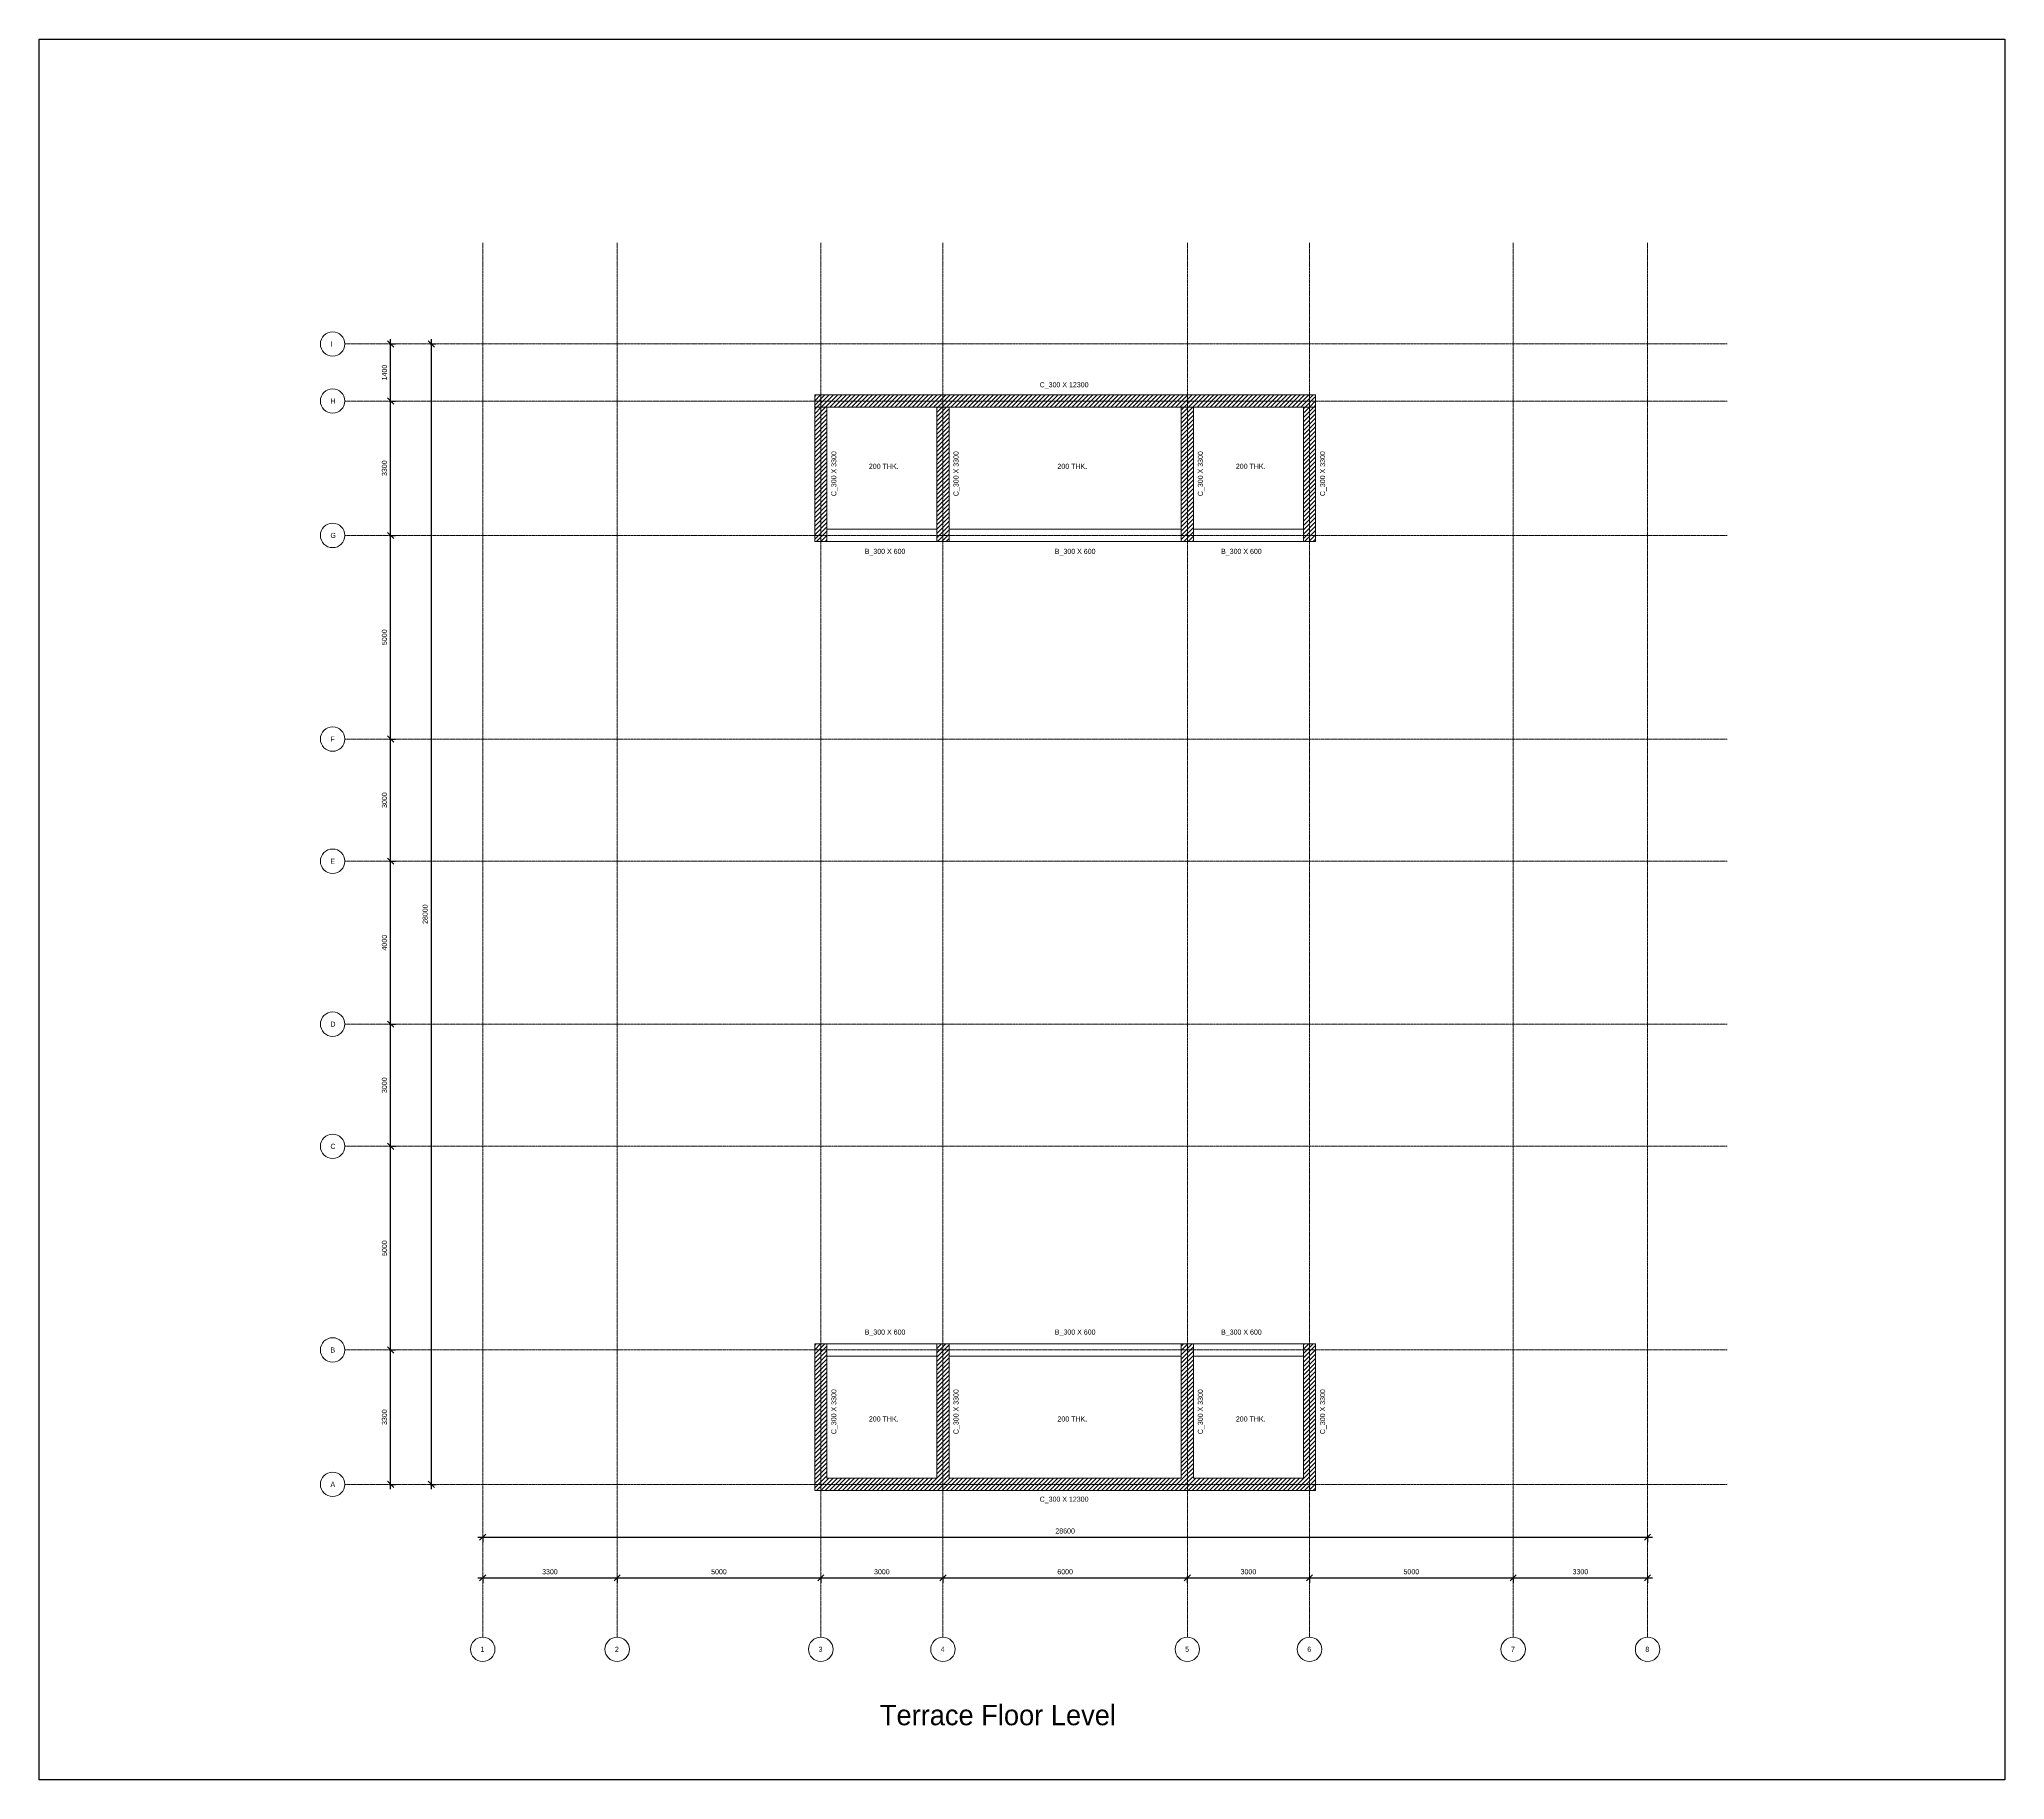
# Model space of a CAD drawing. Header units: millimetres. Extents: x -12446 to 395154, y -7552 to 35181.
# Drawn here: x 346899 to 395154, y -7552 to 35181 of the extents above; entities that cross this region are included whole.
import ezdxf

# ---------------------------------------------------------------- set-up
doc = ezdxf.new("R2010")
doc.units = ezdxf.units.MM
doc.header["$PDMODE"] = 35
doc.linetypes.add('Grid Line', pattern=[22.225, 12.7, -3.175, 3.175, -3.175])
for name, color, linetype, lineweight in [('A-ANNO-DIMS', 211, 'Continuous', 9), ('A-FLOR-IDEN', 11, 'Continuous', 9), ('Boundary', 40, 'Continuous', 30), ('G-ANNO-TEXT', 231, 'Continuous', 9), ('Origin', 40, 'Continuous', 30), ('S-BEAM', 12, 'Continuous', 18), ('S-BEAM-IDEN', 2, 'Continuous', 9), ('S-COLS', 52, 'Continuous', 18), ('S-COLS-IDEN', 171, 'Continuous', 9), ('S-GRID', 1, 'Continuous', 9), ('S-GRID-IDEN', 1, 'Continuous', 9)]:
    doc.layers.add(name, color=color, linetype=linetype, lineweight=lineweight)
doc.styles.add('JetBrains Mono', font='JetBrainsMono-VariableFont_wght.ttf', dxfattribs={"height": 125})
doc.dimstyles.new('Diagonal_-_2_5mm_JetBrains_Mono', dxfattribs={"dimscale": 304.8, "dimtxt": 176.918969, "dimasz": 0.492126, "dimexe": 0.393701, "dimexo": 0.246063, "dimgap": 0.287073, "dimtad": 1, "dimdec": 0, "dimzin": 0, "dimdsep": 46, "dimtxsty": 'JetBrains Mono', "dimblk1": 'OBLIQUE', "dimblk2": 'OBLIQUE', "dimsah": 1, "dimcen": 0.09, "dimdle": 0.393701, "dimazin": 0, "dimtfac": 1, "dimtdec": 4, "dimtix": 1, "dimtmove": 0, "dimatfit": 3, "dimfxl": 1, "dimtvp": 1, "dimtfill": 1, "dimtolj": 1, "dimtzin": 0, "dimarcsym": 2})
pattern_1 = [(45, (358086.41, -23300), (-53.03301, 53.03301), [])]
pattern_2 = [(45, (358086.41, 0), (-53.03301, 53.03301), [])]

# ---------------------------------------------------------------- blocks, each defined once
blk = doc.blocks.new('Grid - M_Grid Head - Circle-24584-01 1st Floor Lvl_')
at = {"layer": 'S-GRID-IDEN'}
blk.add_circle((0, 0), 6, dxfattribs=at)
blk = doc.blocks.new('_Oblique')
at = {"color": 0, "linetype": 'ByBlock', "lineweight": -2}
blk.add_line((-0.5, -0.5), (0.5, 0.5), dxfattribs=at)
blk = doc.blocks.new('*D71')
at = {"layer": 'A-ANNO-DIMS', "color": 0, "lineweight": -2, "transparency": 16777216}
for p, q in [((357666, -2597), (361206, -2597)), ((357786, -2566), (357786, -2717)), ((361086, -2566), (361086, -2717))]:
    blk.add_line(p, q, dxfattribs=at)
at = {"layer": 'Defpoints', "color": 0, "transparency": 16777216}
for p in [(357786, -2491), (361086, -2491), (361086, -2597)]:
    blk.add_point(p, dxfattribs=at)
at = {"layer": 'A-ANNO-DIMS', "color": 0, "lineweight": -2, "transparency": 16777216, "xscale": 150, "yscale": 150, "zscale": 150, "rotation": 180}
blk.add_blockref('_Oblique', (357786, -2597), dxfattribs=at)
at = {"layer": 'A-ANNO-DIMS', "color": 0, "lineweight": -2, "transparency": 16777216, "xscale": 150, "yscale": 150, "zscale": 150}
blk.add_blockref('_Oblique', (361086, -2597), dxfattribs=at)
at = {"layer": 'A-ANNO-DIMS', "color": 0, "transparency": 16777216, "insert": (359436, -2446), "char_height": 125, "width": 496.29, "attachment_point": 5, "style": 'JetBrains Mono', "bg_fill": 3, "box_fill_scale": 1.1, "bg_fill_color": 9, "bg_fill_true_color": 13158600, "bg_fill_transparency": 0}
blk.add_mtext('\\A1;3300', dxfattribs=at)
blk = doc.blocks.new('*D72')
at = {"layer": 'A-ANNO-DIMS', "color": 0, "lineweight": -2, "transparency": 16777216}
for p, q in [((360966, -2597), (366206, -2597)), ((361086, -2566), (361086, -2717)), ((366086, -2566), (366086, -2717))]:
    blk.add_line(p, q, dxfattribs=at)
at = {"layer": 'Defpoints', "color": 0, "transparency": 16777216}
for p in [(361086, -2491), (366086, -2491), (366086, -2597)]:
    blk.add_point(p, dxfattribs=at)
at = {"layer": 'A-ANNO-DIMS', "color": 0, "lineweight": -2, "transparency": 16777216, "xscale": 150, "yscale": 150, "zscale": 150, "rotation": 180}
blk.add_blockref('_Oblique', (361086, -2597), dxfattribs=at)
at = {"layer": 'A-ANNO-DIMS', "color": 0, "lineweight": -2, "transparency": 16777216, "xscale": 150, "yscale": 150, "zscale": 150}
blk.add_blockref('_Oblique', (366086, -2597), dxfattribs=at)
at = {"layer": 'A-ANNO-DIMS', "color": 0, "transparency": 16777216, "insert": (363586, -2446), "char_height": 125, "width": 496.29, "attachment_point": 5, "style": 'JetBrains Mono', "bg_fill": 3, "box_fill_scale": 1.1, "bg_fill_color": 9, "bg_fill_true_color": 13158600, "bg_fill_transparency": 0}
blk.add_mtext('\\A1;5000', dxfattribs=at)
blk = doc.blocks.new('*D73')
at = {"layer": 'A-ANNO-DIMS', "color": 0, "lineweight": -2, "transparency": 16777216}
for p, q in [((365966, -2597), (369206, -2597)), ((366086, -2566), (366086, -2717)), ((369086, -2566), (369086, -2717))]:
    blk.add_line(p, q, dxfattribs=at)
at = {"layer": 'Defpoints', "color": 0, "transparency": 16777216}
for p in [(366086, -2491), (369086, -2491), (369086, -2597)]:
    blk.add_point(p, dxfattribs=at)
at = {"layer": 'A-ANNO-DIMS', "color": 0, "lineweight": -2, "transparency": 16777216, "xscale": 150, "yscale": 150, "zscale": 150, "rotation": 180}
blk.add_blockref('_Oblique', (366086, -2597), dxfattribs=at)
at = {"layer": 'A-ANNO-DIMS', "color": 0, "lineweight": -2, "transparency": 16777216, "xscale": 150, "yscale": 150, "zscale": 150}
blk.add_blockref('_Oblique', (369086, -2597), dxfattribs=at)
at = {"layer": 'A-ANNO-DIMS', "color": 0, "transparency": 16777216, "insert": (367586, -2446), "char_height": 125, "width": 496.29, "attachment_point": 5, "style": 'JetBrains Mono', "bg_fill": 3, "box_fill_scale": 1.1, "bg_fill_color": 9, "bg_fill_true_color": 13158600, "bg_fill_transparency": 0}
blk.add_mtext('\\A1;3000', dxfattribs=at)
blk = doc.blocks.new('*D74')
at = {"layer": 'A-ANNO-DIMS', "color": 0, "lineweight": -2, "transparency": 16777216}
for p, q in [((368966, -2597), (375206, -2597)), ((369086, -2566), (369086, -2717)), ((375086, -2566), (375086, -2717))]:
    blk.add_line(p, q, dxfattribs=at)
at = {"layer": 'Defpoints', "color": 0, "transparency": 16777216}
for p in [(369086, -2491), (375086, -2491), (375086, -2597)]:
    blk.add_point(p, dxfattribs=at)
at = {"layer": 'A-ANNO-DIMS', "color": 0, "lineweight": -2, "transparency": 16777216, "xscale": 150, "yscale": 150, "zscale": 150, "rotation": 180}
blk.add_blockref('_Oblique', (369086, -2597), dxfattribs=at)
at = {"layer": 'A-ANNO-DIMS', "color": 0, "lineweight": -2, "transparency": 16777216, "xscale": 150, "yscale": 150, "zscale": 150}
blk.add_blockref('_Oblique', (375086, -2597), dxfattribs=at)
at = {"layer": 'A-ANNO-DIMS', "color": 0, "transparency": 16777216, "insert": (372086, -2446), "char_height": 125, "width": 496.29, "attachment_point": 5, "style": 'JetBrains Mono', "bg_fill": 3, "box_fill_scale": 1.1, "bg_fill_color": 9, "bg_fill_true_color": 13158600, "bg_fill_transparency": 0}
blk.add_mtext('\\A1;6000', dxfattribs=at)
blk = doc.blocks.new('*D75')
at = {"layer": 'A-ANNO-DIMS', "color": 0, "lineweight": -2, "transparency": 16777216}
for p, q in [((374966, -2597), (378206, -2597)), ((375086, -2566), (375086, -2717)), ((378086, -2566), (378086, -2717))]:
    blk.add_line(p, q, dxfattribs=at)
at = {"layer": 'Defpoints', "color": 0, "transparency": 16777216}
for p in [(375086, -2491), (378086, -2491), (378086, -2597)]:
    blk.add_point(p, dxfattribs=at)
at = {"layer": 'A-ANNO-DIMS', "color": 0, "lineweight": -2, "transparency": 16777216, "xscale": 150, "yscale": 150, "zscale": 150, "rotation": 180}
blk.add_blockref('_Oblique', (375086, -2597), dxfattribs=at)
at = {"layer": 'A-ANNO-DIMS', "color": 0, "lineweight": -2, "transparency": 16777216, "xscale": 150, "yscale": 150, "zscale": 150}
blk.add_blockref('_Oblique', (378086, -2597), dxfattribs=at)
at = {"layer": 'A-ANNO-DIMS', "color": 0, "transparency": 16777216, "insert": (376586, -2446), "char_height": 125, "width": 496.29, "attachment_point": 5, "style": 'JetBrains Mono', "bg_fill": 3, "box_fill_scale": 1.1, "bg_fill_color": 9, "bg_fill_true_color": 13158600, "bg_fill_transparency": 0}
blk.add_mtext('\\A1;3000', dxfattribs=at)
blk = doc.blocks.new('*D76')
at = {"layer": 'A-ANNO-DIMS', "color": 0, "lineweight": -2, "transparency": 16777216}
for p, q in [((377966, -2597), (383206, -2597)), ((378086, -2566), (378086, -2717)), ((383086, -2566), (383086, -2717))]:
    blk.add_line(p, q, dxfattribs=at)
at = {"layer": 'Defpoints', "color": 0, "transparency": 16777216}
for p in [(378086, -2491), (383086, -2491), (383086, -2597)]:
    blk.add_point(p, dxfattribs=at)
at = {"layer": 'A-ANNO-DIMS', "color": 0, "lineweight": -2, "transparency": 16777216, "xscale": 150, "yscale": 150, "zscale": 150, "rotation": 180}
blk.add_blockref('_Oblique', (378086, -2597), dxfattribs=at)
at = {"layer": 'A-ANNO-DIMS', "color": 0, "lineweight": -2, "transparency": 16777216, "xscale": 150, "yscale": 150, "zscale": 150}
blk.add_blockref('_Oblique', (383086, -2597), dxfattribs=at)
at = {"layer": 'A-ANNO-DIMS', "color": 0, "transparency": 16777216, "insert": (380586, -2446), "char_height": 125, "width": 496.29, "attachment_point": 5, "style": 'JetBrains Mono', "bg_fill": 3, "box_fill_scale": 1.1, "bg_fill_color": 9, "bg_fill_true_color": 13158600, "bg_fill_transparency": 0}
blk.add_mtext('\\A1;5000', dxfattribs=at)
blk = doc.blocks.new('*D77')
at = {"layer": 'A-ANNO-DIMS', "color": 0, "lineweight": -2, "transparency": 16777216}
for p, q in [((382966, -2597), (386506, -2597)), ((383086, -2566), (383086, -2717)), ((386386, -2566), (386386, -2717))]:
    blk.add_line(p, q, dxfattribs=at)
at = {"layer": 'Defpoints', "color": 0, "transparency": 16777216}
for p in [(383086, -2491), (386386, -2491), (386386, -2597)]:
    blk.add_point(p, dxfattribs=at)
at = {"layer": 'A-ANNO-DIMS', "color": 0, "lineweight": -2, "transparency": 16777216, "xscale": 150, "yscale": 150, "zscale": 150, "rotation": 180}
blk.add_blockref('_Oblique', (383086, -2597), dxfattribs=at)
at = {"layer": 'A-ANNO-DIMS', "color": 0, "lineweight": -2, "transparency": 16777216, "xscale": 150, "yscale": 150, "zscale": 150}
blk.add_blockref('_Oblique', (386386, -2597), dxfattribs=at)
at = {"layer": 'A-ANNO-DIMS', "color": 0, "transparency": 16777216, "insert": (384736, -2446), "char_height": 125, "width": 496.29, "attachment_point": 5, "style": 'JetBrains Mono', "bg_fill": 3, "box_fill_scale": 1.1, "bg_fill_color": 9, "bg_fill_true_color": 13158600, "bg_fill_transparency": 0}
blk.add_mtext('\\A1;3300', dxfattribs=at)
blk = doc.blocks.new('*D78')
at = {"layer": 'A-ANNO-DIMS', "color": 0, "lineweight": -2, "transparency": 16777216}
for p, q in [((355494, 3000), (355645, 3000)), ((355525, -420), (355525, 3120)), ((355494, -300), (355645, -300))]:
    blk.add_line(p, q, dxfattribs=at)
at = {"layer": 'Defpoints', "color": 0, "transparency": 16777216}
for p in [(355419, 3000), (355525, 3000), (355419, -300)]:
    blk.add_point(p, dxfattribs=at)
at = {"layer": 'A-ANNO-DIMS', "color": 0, "lineweight": -2, "transparency": 16777216, "xscale": 150, "yscale": 150, "zscale": 150}
for p, rotation in [((355525, 3000), 90), ((355525, -300), 270)]:
    blk.add_blockref('_Oblique', p, dxfattribs=dict(at, rotation=rotation))
at = {"layer": 'A-ANNO-DIMS', "color": 0, "transparency": 16777216, "insert": (355373, 1350), "char_height": 125, "width": 496.29, "attachment_point": 5, "rotation": 90, "style": 'JetBrains Mono', "bg_fill": 3, "box_fill_scale": 1.1, "bg_fill_color": 9, "bg_fill_true_color": 13158600, "bg_fill_transparency": 0}
blk.add_mtext('\\A1;3300', dxfattribs=at)
blk = doc.blocks.new('*D79')
at = {"layer": 'A-ANNO-DIMS', "color": 0, "lineweight": -2, "transparency": 16777216}
for p, q in [((355494, 8000), (355645, 8000)), ((355525, 2880), (355525, 8120)), ((355494, 3000), (355645, 3000))]:
    blk.add_line(p, q, dxfattribs=at)
at = {"layer": 'Defpoints', "color": 0, "transparency": 16777216}
for p in [(355419, 8000), (355525, 8000), (355419, 3000)]:
    blk.add_point(p, dxfattribs=at)
at = {"layer": 'A-ANNO-DIMS', "color": 0, "lineweight": -2, "transparency": 16777216, "xscale": 150, "yscale": 150, "zscale": 150}
for p, rotation in [((355525, 8000), 90), ((355525, 3000), 270)]:
    blk.add_blockref('_Oblique', p, dxfattribs=dict(at, rotation=rotation))
at = {"layer": 'A-ANNO-DIMS', "color": 0, "transparency": 16777216, "insert": (355373, 5500), "char_height": 125, "width": 496.29, "attachment_point": 5, "rotation": 90, "style": 'JetBrains Mono', "bg_fill": 3, "box_fill_scale": 1.1, "bg_fill_color": 9, "bg_fill_true_color": 13158600, "bg_fill_transparency": 0}
blk.add_mtext('\\A1;5000', dxfattribs=at)
blk = doc.blocks.new('*D80')
at = {"layer": 'A-ANNO-DIMS', "color": 0, "lineweight": -2, "transparency": 16777216}
for p, q in [((355525, 7880), (355525, 11120)), ((355494, 11000), (355645, 11000)), ((355494, 8000), (355645, 8000))]:
    blk.add_line(p, q, dxfattribs=at)
at = {"layer": 'Defpoints', "color": 0, "transparency": 16777216}
for p in [(355419, 11000), (355525, 11000), (355419, 8000)]:
    blk.add_point(p, dxfattribs=at)
at = {"layer": 'A-ANNO-DIMS', "color": 0, "lineweight": -2, "transparency": 16777216, "xscale": 150, "yscale": 150, "zscale": 150}
for p, rotation in [((355525, 11000), 90), ((355525, 8000), 270)]:
    blk.add_blockref('_Oblique', p, dxfattribs=dict(at, rotation=rotation))
at = {"layer": 'A-ANNO-DIMS', "color": 0, "transparency": 16777216, "insert": (355373, 9500), "char_height": 125, "width": 496.29, "attachment_point": 5, "rotation": 90, "style": 'JetBrains Mono', "bg_fill": 3, "box_fill_scale": 1.1, "bg_fill_color": 9, "bg_fill_true_color": 13158600, "bg_fill_transparency": 0}
blk.add_mtext('\\A1;3000', dxfattribs=at)
blk = doc.blocks.new('*D81')
at = {"layer": 'A-ANNO-DIMS', "color": 0, "lineweight": -2, "transparency": 16777216}
for p, q in [((355494, 15000), (355645, 15000)), ((355525, 10880), (355525, 15120)), ((355494, 11000), (355645, 11000))]:
    blk.add_line(p, q, dxfattribs=at)
at = {"layer": 'Defpoints', "color": 0, "transparency": 16777216}
for p in [(355419, 15000), (355525, 15000), (355419, 11000)]:
    blk.add_point(p, dxfattribs=at)
at = {"layer": 'A-ANNO-DIMS', "color": 0, "lineweight": -2, "transparency": 16777216, "xscale": 150, "yscale": 150, "zscale": 150}
for p, rotation in [((355525, 15000), 90), ((355525, 11000), 270)]:
    blk.add_blockref('_Oblique', p, dxfattribs=dict(at, rotation=rotation))
at = {"layer": 'A-ANNO-DIMS', "color": 0, "transparency": 16777216, "insert": (355373, 13000), "char_height": 125, "width": 496.29, "attachment_point": 5, "rotation": 90, "style": 'JetBrains Mono', "bg_fill": 3, "box_fill_scale": 1.1, "bg_fill_color": 9, "bg_fill_true_color": 13158600, "bg_fill_transparency": 0}
blk.add_mtext('\\A1;4000', dxfattribs=at)
blk = doc.blocks.new('*D82')
at = {"layer": 'A-ANNO-DIMS', "color": 0, "lineweight": -2, "transparency": 16777216}
for p, q in [((355494, 18000), (355645, 18000)), ((355525, 14880), (355525, 18120)), ((355494, 15000), (355645, 15000))]:
    blk.add_line(p, q, dxfattribs=at)
at = {"layer": 'Defpoints', "color": 0, "transparency": 16777216}
for p in [(355419, 18000), (355525, 18000), (355419, 15000)]:
    blk.add_point(p, dxfattribs=at)
at = {"layer": 'A-ANNO-DIMS', "color": 0, "lineweight": -2, "transparency": 16777216, "xscale": 150, "yscale": 150, "zscale": 150}
for p, rotation in [((355525, 18000), 90), ((355525, 15000), 270)]:
    blk.add_blockref('_Oblique', p, dxfattribs=dict(at, rotation=rotation))
at = {"layer": 'A-ANNO-DIMS', "color": 0, "transparency": 16777216, "insert": (355373, 16500), "char_height": 125, "width": 496.29, "attachment_point": 5, "rotation": 90, "style": 'JetBrains Mono', "bg_fill": 3, "box_fill_scale": 1.1, "bg_fill_color": 9, "bg_fill_true_color": 13158600, "bg_fill_transparency": 0}
blk.add_mtext('\\A1;3000', dxfattribs=at)
blk = doc.blocks.new('*D83')
at = {"layer": 'A-ANNO-DIMS', "color": 0, "lineweight": -2, "transparency": 16777216}
for p, q in [((355494, 23000), (355645, 23000)), ((355525, 17880), (355525, 23120)), ((355494, 18000), (355645, 18000))]:
    blk.add_line(p, q, dxfattribs=at)
at = {"layer": 'Defpoints', "color": 0, "transparency": 16777216}
for p in [(355419, 23000), (355525, 23000), (355419, 18000)]:
    blk.add_point(p, dxfattribs=at)
at = {"layer": 'A-ANNO-DIMS', "color": 0, "lineweight": -2, "transparency": 16777216, "xscale": 150, "yscale": 150, "zscale": 150}
for p, rotation in [((355525, 23000), 90), ((355525, 18000), 270)]:
    blk.add_blockref('_Oblique', p, dxfattribs=dict(at, rotation=rotation))
at = {"layer": 'A-ANNO-DIMS', "color": 0, "transparency": 16777216, "insert": (355373, 20500), "char_height": 125, "width": 496.29, "attachment_point": 5, "rotation": 90, "style": 'JetBrains Mono', "bg_fill": 3, "box_fill_scale": 1.1, "bg_fill_color": 9, "bg_fill_true_color": 13158600, "bg_fill_transparency": 0}
blk.add_mtext('\\A1;5000', dxfattribs=at)
blk = doc.blocks.new('*D84')
at = {"layer": 'A-ANNO-DIMS', "color": 0, "lineweight": -2, "transparency": 16777216}
for p, q in [((355494, 26300), (355645, 26300)), ((355525, 22880), (355525, 26420)), ((355494, 23000), (355645, 23000))]:
    blk.add_line(p, q, dxfattribs=at)
at = {"layer": 'Defpoints', "color": 0, "transparency": 16777216}
for p in [(355419, 26300), (355525, 26300), (355419, 23000)]:
    blk.add_point(p, dxfattribs=at)
at = {"layer": 'A-ANNO-DIMS', "color": 0, "lineweight": -2, "transparency": 16777216, "xscale": 150, "yscale": 150, "zscale": 150}
for p, rotation in [((355525, 26300), 90), ((355525, 23000), 270)]:
    blk.add_blockref('_Oblique', p, dxfattribs=dict(at, rotation=rotation))
at = {"layer": 'A-ANNO-DIMS', "color": 0, "transparency": 16777216, "insert": (355373, 24650), "char_height": 125, "width": 496.29, "attachment_point": 5, "rotation": 90, "style": 'JetBrains Mono', "bg_fill": 3, "box_fill_scale": 1.1, "bg_fill_color": 9, "bg_fill_true_color": 13158600, "bg_fill_transparency": 0}
blk.add_mtext('\\A1;3300', dxfattribs=at)
blk = doc.blocks.new('*D85')
at = {"layer": 'A-ANNO-DIMS', "color": 0, "lineweight": -2, "transparency": 16777216}
for p, q in [((355494, 27700), (355645, 27700)), ((355525, 26180), (355525, 27820)), ((355494, 26300), (355645, 26300))]:
    blk.add_line(p, q, dxfattribs=at)
at = {"layer": 'Defpoints', "color": 0, "transparency": 16777216}
for p in [(355419, 27700), (355525, 27700), (355419, 26300)]:
    blk.add_point(p, dxfattribs=at)
at = {"layer": 'A-ANNO-DIMS', "color": 0, "lineweight": -2, "transparency": 16777216, "xscale": 150, "yscale": 150, "zscale": 150}
for p, rotation in [((355525, 27700), 90), ((355525, 26300), 270)]:
    blk.add_blockref('_Oblique', p, dxfattribs=dict(at, rotation=rotation))
at = {"layer": 'A-ANNO-DIMS', "color": 0, "transparency": 16777216, "insert": (355373, 27000), "char_height": 125, "width": 496.29, "attachment_point": 5, "rotation": 90, "style": 'JetBrains Mono', "bg_fill": 3, "box_fill_scale": 1.1, "bg_fill_color": 9, "bg_fill_true_color": 13158600, "bg_fill_transparency": 0}
blk.add_mtext('\\A1;1400', dxfattribs=at)
blk = doc.blocks.new('*D86')
at = {"layer": 'A-ANNO-DIMS', "color": 0, "lineweight": -2, "transparency": 16777216}
for p, q in [((356494, 27700), (356645, 27700)), ((356525, -420), (356525, 27820)), ((356494, -300), (356645, -300))]:
    blk.add_line(p, q, dxfattribs=at)
at = {"layer": 'Defpoints', "color": 0, "transparency": 16777216}
for p in [(356419, 27700), (356525, 27700), (356419, -300)]:
    blk.add_point(p, dxfattribs=at)
at = {"layer": 'A-ANNO-DIMS', "color": 0, "lineweight": -2, "transparency": 16777216, "xscale": 150, "yscale": 150, "zscale": 150}
for p, rotation in [((356525, 27700), 90), ((356525, -300), 270)]:
    blk.add_blockref('_Oblique', p, dxfattribs=dict(at, rotation=rotation))
at = {"layer": 'A-ANNO-DIMS', "color": 0, "transparency": 16777216, "insert": (356373, 13700), "char_height": 125, "width": 620.37, "attachment_point": 5, "rotation": 90, "style": 'JetBrains Mono', "bg_fill": 3, "box_fill_scale": 1.1, "bg_fill_color": 9, "bg_fill_true_color": 13158600, "bg_fill_transparency": 0}
blk.add_mtext('\\A1;28000', dxfattribs=at)
blk = doc.blocks.new('*D87')
at = {"layer": 'A-ANNO-DIMS', "color": 0, "lineweight": -2, "transparency": 16777216}
for p, q in [((357666, -1597), (386506, -1597)), ((357786, -1566), (357786, -1717)), ((386386, -1566), (386386, -1717))]:
    blk.add_line(p, q, dxfattribs=at)
at = {"layer": 'Defpoints', "color": 0, "transparency": 16777216}
for p in [(357786, -1491), (386386, -1491), (386386, -1597)]:
    blk.add_point(p, dxfattribs=at)
at = {"layer": 'A-ANNO-DIMS', "color": 0, "lineweight": -2, "transparency": 16777216, "xscale": 150, "yscale": 150, "zscale": 150, "rotation": 180}
blk.add_blockref('_Oblique', (357786, -1597), dxfattribs=at)
at = {"layer": 'A-ANNO-DIMS', "color": 0, "lineweight": -2, "transparency": 16777216, "xscale": 150, "yscale": 150, "zscale": 150}
blk.add_blockref('_Oblique', (386386, -1597), dxfattribs=at)
at = {"layer": 'A-ANNO-DIMS', "color": 0, "transparency": 16777216, "insert": (372086, -1446), "char_height": 125, "width": 620.37, "attachment_point": 5, "style": 'JetBrains Mono', "bg_fill": 3, "box_fill_scale": 1.1, "bg_fill_color": 9, "bg_fill_true_color": 13158600, "bg_fill_transparency": 0}
blk.add_mtext('\\A1;28600', dxfattribs=at)

msp = doc.modelspace()

# ---------------------------------------------------------------- hatches: boundary and pattern name
at = {"layer": 'S-COLS'}
h = msp.add_hatch(dxfattribs=at)
h.set_pattern_fill('FP_1', color=8, style=0, pattern_type=2)
h.set_pattern_definition(pattern_2)
h.paths.add_polyline_path([(378236.4, 26150), (378236.4, 26450), (365936.4, 26450), (365936.4, 26150), (375818.7, 26150)])
h = msp.add_hatch(dxfattribs=at)
h.set_pattern_fill('FP_1', color=8, style=0, pattern_type=2)
h.set_pattern_definition(pattern_2)
h.paths.add_polyline_path([(366236.4, 22850), (366236.4, 26150), (365936.4, 26150), (365936.4, 22850)])
h = msp.add_hatch(dxfattribs=at)
h.set_pattern_fill('FP_1', color=8, style=0, pattern_type=2)
h.set_pattern_definition(pattern_2)
h.paths.add_polyline_path([(369236.4, 22850), (369236.4, 26150), (368936.4, 26150), (368936.4, 22850)])
h = msp.add_hatch(dxfattribs=at)
h.set_pattern_fill('FP_1', color=8, style=0, pattern_type=2)
h.set_pattern_definition(pattern_2)
h.paths.add_polyline_path([(375236.4, 22850), (375236.4, 26150), (374936.4, 26150), (374936.4, 22850)])
h = msp.add_hatch(dxfattribs=at)
h.set_pattern_fill('FP_1', color=8, style=0, pattern_type=2)
h.set_pattern_definition(pattern_2)
h.paths.add_polyline_path([(378236.4, 22850), (378236.4, 26150), (377936.4, 26150), (377936.4, 22850)])
h = msp.add_hatch(dxfattribs=at)
h.set_pattern_fill('FP_1', color=8, style=0, pattern_type=2)
h.set_pattern_definition(pattern_1)
h.paths.add_polyline_path([(366236.4, 3150), (366236.4, -150), (365936.4, -150), (365936.4, 3150)])
h = msp.add_hatch(dxfattribs=at)
h.set_pattern_fill('FP_1', color=8, style=0, pattern_type=2)
h.set_pattern_definition(pattern_1)
h.paths.add_polyline_path([(369236.4, 3150), (369236.4, -150), (368936.4, -150), (368936.4, 3150)])
h = msp.add_hatch(dxfattribs=at)
h.set_pattern_fill('FP_1', color=8, style=0, pattern_type=2)
h.set_pattern_definition(pattern_1)
h.paths.add_polyline_path([(375236.4, 3150), (375236.4, -150), (374936.4, -150), (374936.4, 3150)])
h = msp.add_hatch(dxfattribs=at)
h.set_pattern_fill('FP_1', color=8, style=0, pattern_type=2)
h.set_pattern_definition(pattern_1)
h.paths.add_polyline_path([(378236.4, 3150), (378236.4, -150), (377936.4, -150), (377936.4, 3150)])
h = msp.add_hatch(dxfattribs=at)
h.set_pattern_fill('FP_1', color=8, style=0, pattern_type=2)
h.set_pattern_definition(pattern_1)
h.paths.add_polyline_path([(378236.4, -150), (378236.4, -450), (365936.4, -450), (365936.4, -150), (375818.7, -150)])

# ---------------------------------------------------------------- linework, layer by layer
at = {"layer": 'Boundary'}
msp.add_lwpolyline([(346899.3, 35181.3), (395154.3, 35181.3), (395154.3, -7551.8), (346899.3, -7551.8)], close=True, dxfattribs=at)
at = {"layer": 'Origin'}
msp.add_point((366236.4, 26150), dxfattribs=at)
at = {"layer": 'S-BEAM'}
for p, q in [((368936.4, 23150), (366236.4, 23150)), ((366236.4, 22850), (368936.4, 22850)), ((374936.4, 23150), (369236.4, 23150)), ((369236.4, 22850), (374936.4, 22850)), ((377936.4, 23150), (375236.4, 23150)), ((375236.4, 22850), (377936.4, 22850)), ((366236.4, 3150), (368936.4, 3150)), ((369236.4, 3150), (374936.4, 3150)), ((375236.4, 3150), (377936.4, 3150)), ((368936.4, 2850), (366236.4, 2850)), ((374936.4, 2850), (369236.4, 2850)), ((377936.4, 2850), (375236.4, 2850))]:
    msp.add_line(p, q, dxfattribs=at)
at = {"layer": 'S-COLS'}
for p, q in [((365936.4, 22850), (365936.4, 26450)), ((365936.4, 26450), (378236.4, 26450)), ((366236.4, 26150), (365936.4, 26150)), ((368936.4, 26150), (366236.4, 26150)), ((366236.4, 26150), (366236.4, 22850)), ((368936.4, 22850), (368936.4, 26150)), ((368936.4, 26150), (369236.4, 26150)), ((374936.4, 26150), (369236.4, 26150)), ((369236.4, 26150), (369236.4, 22850)), ((374936.4, 22850), (374936.4, 26150)), ((375236.4, 26150), (374936.4, 26150)), ((377936.4, 26150), (375236.4, 26150)), ((375236.4, 26150), (375236.4, 22850)), ((377936.4, 22850), (377936.4, 26150)), ((377936.4, 26150), (378236.4, 26150)), ((378236.4, 26450), (378236.4, 22850)), ((366236.4, 22850), (365936.4, 22850)), ((369236.4, 22850), (368936.4, 22850)), ((375236.4, 22850), (374936.4, 22850)), ((378236.4, 22850), (377936.4, 22850))]:
    msp.add_line(p, q, dxfattribs=at)
msp.add_lwpolyline([(366236.4, 3150), (365936.4, 3150), (365936.4, -450), (378236.4, -450), (378236.4, 3150), (377936.4, 3150), (377936.4, -150), (375236.4, -150), (375236.4, 3150), (374936.4, 3150), (374936.4, -150), (369236.4, -150), (369236.4, 3150), (368936.4, 3150), (368936.4, -150), (366236.4, -150)], close=True, dxfattribs=at)

# ---------------------------------------------------------------- block references
at = {"layer": 'S-GRID-IDEN', "xscale": 49.99999999999998, "yscale": 49.99999999999998, "zscale": 49.99999999999998}
for p, rotation in [((354100.6, 27700), 89.99999999999984), ((354100.6, 26300), 89.99999999999984), ((354100.6, 23000), 89.99999999999984), ((354100.6, 18000), 89.99999999999984), ((354100.6, 15000), 89.99999999999984), ((354100.6, 11000), 89.99999999999982), ((354100.6, 8000), 89.99999999999982), ((354100.6, 3000), 89.99999999999982), ((354100.6, -300), 89.99999999999982), ((357786.4, -4350.9), 180), ((361086.4, -4350.9), 180), ((366086.4, -4350.9), 180), ((369086.4, -4350.9), 180), ((375086.4, -4350.9), 180), ((378086.4, -4350.9), 180), ((383086.4, -4350.9), 180), ((386386.4, -4350.9), 180)]:
    msp.add_blockref('Grid - M_Grid Head - Circle-24584-01 1st Floor Lvl_', p, dxfattribs=dict(at, rotation=rotation))

# ---------------------------------------------------------------- texts
at = {"layer": 'A-FLOR-IDEN', "char_height": 125, "width": 1026.16, "style": 'JetBrains Mono'}
for insert, attachment_point in [((367267.2, 24759.2), 1), ((371897.1, 24759.2), 1), ((376277.3, 24759.2), 1), ((367267.2, 1240.8), 7), ((371897.1, 1240.8), 7), ((376277.3, 1240.8), 7)]:
    msp.add_mtext('200 THK.', dxfattribs=dict(at, insert=insert, attachment_point=attachment_point))
at = {"layer": 'G-ANNO-TEXT', "insert": (367536.7, -5715.1), "char_height": 500, "attachment_point": 1, "style": 'JetBrains Mono'}
msp.add_mtext_dynamic_manual_height_columns('Terrace Floor Level', width=12467.539, gutter_width=1, heights=[3031.7], dxfattribs=at)
at = {"layer": 'S-BEAM-IDEN', "char_height": 125, "width": 1410.97, "attachment_point": 1, "style": 'JetBrains Mono'}
for insert in [(367165.9, 22671.3), (371833.1, 22671.3), (375915, 22671.3), (367165.9, 3501.6), (371833.1, 3501.6), (375915, 3501.6)]:
    msp.add_mtext('B_300 X 600', dxfattribs=dict(at, insert=insert))
at = {"layer": 'S-COLS-IDEN', "char_height": 125, "width": 1667.51, "style": 'JetBrains Mono'}
for insert, attachment_point in [((371460.5, 26762.7), 1), ((371460.5, -762.7), 7)]:
    msp.add_mtext('C_300 X 12300', dxfattribs=dict(at, insert=insert, attachment_point=attachment_point))
at = {"layer": 'S-COLS-IDEN', "char_height": 125, "width": 1539.24, "rotation": 90, "style": 'JetBrains Mono'}
for insert, attachment_point in [((366343.7, 23964), 1), ((369343.7, 23964), 1), ((375343.7, 23964), 1), ((378343.7, 23964), 1), ((366343.7, 2036), 3), ((369343.7, 2036), 3), ((375343.7, 2036), 3), ((378343.7, 2036), 3)]:
    msp.add_mtext('C_300 X 3300', dxfattribs=dict(at, insert=insert, attachment_point=attachment_point))

# ---------------------------------------------------------------- next in the draw order: texts
at = {"layer": 'S-GRID-IDEN', "char_height": 125, "width": 128.27, "attachment_point": 1, "style": 'JetBrains Mono', "bg_fill": 3, "box_fill_scale": 1.25, "bg_fill_color": 9, "bg_fill_true_color": 13158600, "bg_fill_transparency": 0}
for s, insert in [('I', (354047.4, 27762.1)), ('H', (354047.4, 26362.1)), ('G', (354047.4, 23062.1)), ('F', (354047.4, 18062.1)), ('E', (354047.4, 15062.1)), ('D', (354047.4, 11062.1)), ('C', (354047.4, 8062.1)), ('B', (354047.4, 3062.1)), ('A', (354047.4, -237.9)), ('1', (357732, -4287.5)), ('2', (361032, -4287.5)), ('3', (366032, -4287.5)), ('4', (369032, -4287.5)), ('5', (375032, -4287.5)), ('6', (378032, -4287.5)), ('7', (383032, -4287.5)), ('8', (386332, -4287.5))]:
    msp.add_mtext(s, dxfattribs=dict(at, insert=insert))

# ---------------------------------------------------------------- next in the draw order: linework, layer by layer
at = {"layer": 'S-GRID', "linetype": 'Grid Line'}
for p, q in [((357786.4, 30181.3), (357786.4, -4050.9)), ((361086.4, 30181.3), (361086.4, -4050.9)), ((366086.4, 30181.3), (366086.4, -4050.9)), ((369086.4, 30181.3), (369086.4, -4050.9)), ((375086.4, 30181.3), (375086.4, -4050.9)), ((378086.4, 30181.3), (378086.4, -4050.9)), ((383086.4, 30181.3), (383086.4, -4050.9)), ((386386.4, 30181.3), (386386.4, -4050.9)), ((388338.8, 26300), (354400.6, 26300)), ((388338.8, 23000), (354400.6, 23000)), ((388338.8, 18000), (354400.6, 18000)), ((388338.8, 15000), (354400.6, 15000)), ((388338.8, 11000), (354400.6, 11000)), ((388338.8, 8000), (354400.6, 8000)), ((388338.8, 3000), (354400.6, 3000)), ((388338.8, -300), (354400.6, -300))]:
    msp.add_line(p, q, dxfattribs=at)

# ---------------------------------------------------------------- next in the draw order: dimensions: what is measured, and where the dimension line sits
at = {"layer": 'A-ANNO-DIMS'}
for base, p1, p2, override, picture, middle in [((356524.6, 27700), (356418.5, -300), (356418.5, 27700), {"dimpost": '<>', "dimfxl": 28000}, '*D86', (356372.8, 13700)), ((355524.6, 3000), (355418.5, -300), (355418.5, 3000), {"dimpost": '<>', "dimfxl": 3300}, '*D78', (355372.9, 1350))]:
    dim = msp.add_linear_dim(base=base, p1=p1, p2=p2, angle=90, dimstyle='Diagonal_-_2_5mm_JetBrains_Mono', override=override, dxfattribs=at)
    dim.commit()
    dim.dimension.update_dxf_attribs({"geometry": picture, "text_midpoint": middle})
for base, p1, p2, override, picture, middle in [((386386.4, -1597.3), (357786.4, -1491.2), (386386.4, -1491.2), {"dimpost": '<>', "dimfxl": 28600}, '*D87', (372086.4, -1445.5)), ((361086.4, -2597.3), (357786.4, -2491.2), (361086.4, -2491.2), {"dimpost": '<>', "dimfxl": 3300}, '*D71', (359436.4, -2445.6))]:
    dim = msp.add_linear_dim(base=base, p1=p1, p2=p2, dimstyle='Diagonal_-_2_5mm_JetBrains_Mono', override=override, dxfattribs=at)
    dim.commit()
    dim.dimension.update_dxf_attribs({"geometry": picture, "text_midpoint": middle})

# ---------------------------------------------------------------- next in the draw order: dimensions: what is measured, and where the dimension line sits
dim = msp.add_linear_dim(base=(355524.6, 8000), p1=(355418.5, 3000), p2=(355418.5, 8000), angle=90, dimstyle='Diagonal_-_2_5mm_JetBrains_Mono', override={"dimpost": '<>', "dimfxl": 5000}, dxfattribs=at)
dim.commit()
dim.dimension.update_dxf_attribs({"geometry": '*D79', "text_midpoint": (355372.9, 5500)})
dim = msp.add_linear_dim(base=(366086.4, -2597.3), p1=(361086.4, -2491.2), p2=(366086.4, -2491.2), dimstyle='Diagonal_-_2_5mm_JetBrains_Mono', override={"dimpost": '<>', "dimfxl": 5000}, dxfattribs=at)
dim.commit()
dim.dimension.update_dxf_attribs({"geometry": '*D72', "text_midpoint": (363586.4, -2445.6)})

# ---------------------------------------------------------------- next in the draw order: dimensions: what is measured, and where the dimension line sits
dim = msp.add_linear_dim(base=(355524.6, 11000), p1=(355418.5, 8000), p2=(355418.5, 11000), angle=90, dimstyle='Diagonal_-_2_5mm_JetBrains_Mono', override={"dimpost": '<>', "dimfxl": 3000}, dxfattribs=at)
dim.commit()
dim.dimension.update_dxf_attribs({"geometry": '*D80', "text_midpoint": (355372.9, 9500)})
dim = msp.add_linear_dim(base=(369086.4, -2597.3), p1=(366086.4, -2491.2), p2=(369086.4, -2491.2), dimstyle='Diagonal_-_2_5mm_JetBrains_Mono', override={"dimpost": '<>', "dimfxl": 3000}, dxfattribs=at)
dim.commit()
dim.dimension.update_dxf_attribs({"geometry": '*D73', "text_midpoint": (367586.4, -2445.6)})

# ---------------------------------------------------------------- next in the draw order: dimensions: what is measured, and where the dimension line sits
dim = msp.add_linear_dim(base=(355524.6, 15000), p1=(355418.5, 11000), p2=(355418.5, 15000), angle=90, dimstyle='Diagonal_-_2_5mm_JetBrains_Mono', override={"dimpost": '<>', "dimfxl": 4000}, dxfattribs=at)
dim.commit()
dim.dimension.update_dxf_attribs({"geometry": '*D81', "text_midpoint": (355372.9, 13000)})
dim = msp.add_linear_dim(base=(375086.4, -2597.3), p1=(369086.4, -2491.2), p2=(375086.4, -2491.2), dimstyle='Diagonal_-_2_5mm_JetBrains_Mono', override={"dimpost": '<>', "dimfxl": 6000}, dxfattribs=at)
dim.commit()
dim.dimension.update_dxf_attribs({"geometry": '*D74', "text_midpoint": (372086.4, -2445.6)})

# ---------------------------------------------------------------- next in the draw order: dimensions: what is measured, and where the dimension line sits
dim = msp.add_linear_dim(base=(355524.6, 18000), p1=(355418.5, 15000), p2=(355418.5, 18000), angle=90, dimstyle='Diagonal_-_2_5mm_JetBrains_Mono', override={"dimpost": '<>', "dimfxl": 3000}, dxfattribs=at)
dim.commit()
dim.dimension.update_dxf_attribs({"geometry": '*D82', "text_midpoint": (355372.9, 16500)})
dim = msp.add_linear_dim(base=(378086.4, -2597.3), p1=(375086.4, -2491.2), p2=(378086.4, -2491.2), dimstyle='Diagonal_-_2_5mm_JetBrains_Mono', override={"dimpost": '<>', "dimfxl": 3000}, dxfattribs=at)
dim.commit()
dim.dimension.update_dxf_attribs({"geometry": '*D75', "text_midpoint": (376586.4, -2445.6)})

# ---------------------------------------------------------------- next in the draw order: dimensions: what is measured, and where the dimension line sits
dim = msp.add_linear_dim(base=(355524.6, 23000), p1=(355418.5, 18000), p2=(355418.5, 23000), angle=90, dimstyle='Diagonal_-_2_5mm_JetBrains_Mono', override={"dimpost": '<>', "dimfxl": 5000}, dxfattribs=at)
dim.commit()
dim.dimension.update_dxf_attribs({"geometry": '*D83', "text_midpoint": (355372.9, 20500)})
dim = msp.add_linear_dim(base=(383086.4, -2597.3), p1=(378086.4, -2491.2), p2=(383086.4, -2491.2), dimstyle='Diagonal_-_2_5mm_JetBrains_Mono', override={"dimpost": '<>', "dimfxl": 5000}, dxfattribs=at)
dim.commit()
dim.dimension.update_dxf_attribs({"geometry": '*D76', "text_midpoint": (380586.4, -2445.6)})

# ---------------------------------------------------------------- next in the draw order: dimensions: what is measured, and where the dimension line sits
dim = msp.add_linear_dim(base=(355524.6, 26300), p1=(355418.5, 23000), p2=(355418.5, 26300), angle=90, dimstyle='Diagonal_-_2_5mm_JetBrains_Mono', override={"dimpost": '<>', "dimfxl": 3300}, dxfattribs=at)
dim.commit()
dim.dimension.update_dxf_attribs({"geometry": '*D84', "text_midpoint": (355372.9, 24650)})
dim = msp.add_linear_dim(base=(386386.4, -2597.3), p1=(383086.4, -2491.2), p2=(386386.4, -2491.2), dimstyle='Diagonal_-_2_5mm_JetBrains_Mono', override={"dimpost": '<>', "dimfxl": 3300}, dxfattribs=at)
dim.commit()
dim.dimension.update_dxf_attribs({"geometry": '*D77', "text_midpoint": (384736.4, -2445.6)})

# ---------------------------------------------------------------- next in the draw order: dimensions: what is measured, and where the dimension line sits
dim = msp.add_linear_dim(base=(355524.6, 27700), p1=(355418.5, 26300), p2=(355418.5, 27700), angle=90, dimstyle='Diagonal_-_2_5mm_JetBrains_Mono', override={"dimpost": '<>', "dimfxl": 1400}, dxfattribs=at)
dim.commit()
dim.dimension.update_dxf_attribs({"geometry": '*D85', "text_midpoint": (355372.9, 27000)})

# ---------------------------------------------------------------- next in the draw order: linework, layer by layer
at = {"layer": 'S-GRID', "linetype": 'Grid Line'}
msp.add_line((388338.8, 27700), (354400.6, 27700), dxfattribs=at)

doc.saveas('drawing.dxf')
